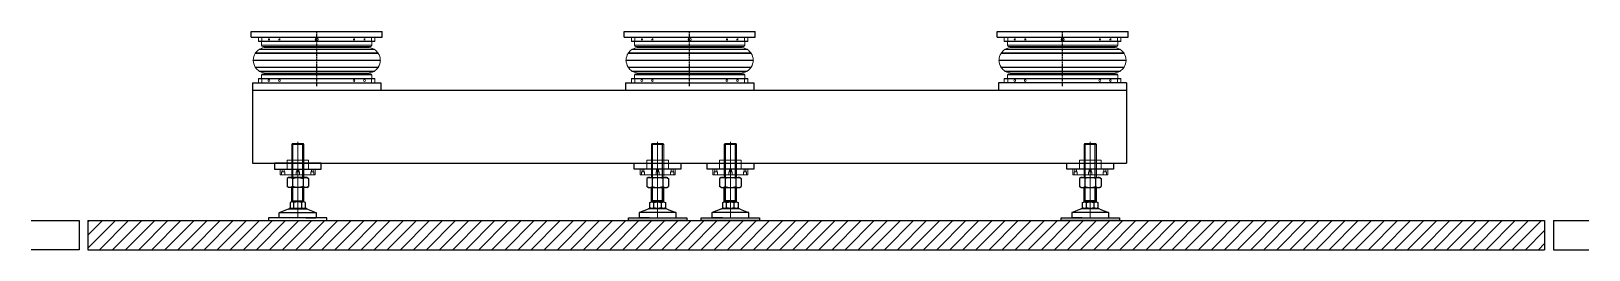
# Model space of a CAD drawing. Extents: x 500 to 100500, y -14500 to 21140.
# Drawn here: x 11039 to 16386, y -8668 to -7918 of the extents above; entities that cross this region are included whole.
import ezdxf

# ---------------------------------------------------------------- set-up
doc = ezdxf.new("R2010")
doc.units = 0
for name, pattern in [('CENTER', [10.16, 6.35, -1.27, 1.27, -1.27]), ('CENTERX2', [20.32, 12.7, -2.54, 2.54, -2.54]), ('HIDDEN', [1.905, 1.27, -0.635]), ('SLD-Solid', [0])]:
    doc.linetypes.add(name, pattern=pattern)
doc.layers.get('0').update_dxf_attribs({"linetype": 'CONTINUOUS'})
doc.layers.add('1', color=255, linetype='CONTINUOUS', lineweight=20)
doc.layers.add('MODEL', color=7, linetype='SLD-Solid', lineweight=15)
for name, color, linetype in [('CL', 1, 'CENTER'), ('D', 7, 'CONTINUOUS'), ('REF', 7, 'CONTINUOUS'), ('Sheet', 20, 'CONTINUOUS'), ('중심선', 1, 'CENTERX2')]:
    doc.layers.add(name, color=color, linetype=linetype)

# ---------------------------------------------------------------- blocks, each defined once
blk = doc.blocks.new('Kjfsjyjyjjy')
h = blk.add_hatch()
h.set_pattern_fill('ANSI31', color=2, scale=10)
h.set_pattern_definition([(45, (420232.34, 192757.13), (-22.4506403, 22.4506403), [])])
h.paths.add_polyline_path([(84475.6, -109240.9), (89475.6, -109240.9), (89475.6, -109340.9), (84475.6, -109340.9)])
at = {"color": 5}
for p, q in [((84280.8, -109240.9, -10.5), (84445.6, -109240.9, -10.5)), ((84445.6, -109240.9, -10.5), (84445.6, -109340.9, -10.5)), ((84475.6, -109240.9, -10.5), (89475.6, -109240.9, 22.9)), ((89505.6, -109240.9, 22.9), (89627.4, -109240.9, 22.9)), ((89505.6, -109240.9, 100.4), (89505.6, -109340.9, 100.4)), ((84445.6, -109340.9, -10.5), (84280.8, -109340.9, -10.5)), ((89505.6, -109340.9, 22.9), (89627.4, -109340.9, 22.9))]:
    blk.add_line(p, q, dxfattribs=at)
for p, q in [((84475.6, -109240.9, -10.5), (84475.6, -109340.9, -10.5)), ((89475.6, -109240.9, 100.4), (89475.6, -109340.9, 100.4))]:
    blk.add_line(p, q)
at = {"color": 2}
for p, q in [((84475.6, -109240.9, -10.5), (89475.6, -109240.9, 100.4)), ((84475.6, -109340.9, -10.5), (89475.6, -109340.9, 100.4))]:
    blk.add_line(p, q, dxfattribs=at)
blk = doc.blocks.new('K32A$C8c0431a7')
at = {"color": 1, "ltscale": 0.3}
for p, q in [((46.2, 171.9), (46.2, 287.9)), ((80.8, 171.9), (80.8, 287.9)), ((46.2, 91.9), (46.2, 137.9)), ((80.8, 91.9), (80.8, 137.9)), ((46.2, 91.9), (42.5, 87.9)), ((80.8, 91.9), (46.2, 91.9)), ((80.8, 91.9), (84.5, 87.9))]:
    blk.add_line(p, q, dxfattribs=at)
at = {"ltscale": 0.3}
for p, q in [((31.5, 171.9), (26.5, 169)), ((26.5, 169), (26.5, 140.7)), ((31.5, 171.9), (95.5, 171.9)), ((45, 169), (45, 140.7)), ((82, 169), (82, 140.7)), ((95.5, 171.9), (100.5, 169)), ((100.5, 169), (100.5, 140.7)), ((31.5, 137.9), (26.5, 140.7)), ((31.5, 137.9), (95.5, 137.9)), ((95.5, 137.9), (100.5, 140.7)), ((30.6, 63.6), (32.5, 63.9)), ((96.4, 63.6), (94.5, 63.9)), ((0, 50.5), (0, 35.9)), ((126.4, 51.9), (0.6, 51.9)), ((36, 33.9), (2, 33.9)), ((127, 35.9), (127, 50.5))]:
    blk.add_line(p, q, dxfattribs=at)
at = {"color": 2, "ltscale": 0.3}
for p, q in [((42.5, 87.9), (42.5, 137.9)), ((84.5, 87.9), (84.5, 137.9)), ((33.5, 63.9), (33.5, 65.9)), ((93.5, 63.9), (93.5, 65.9))]:
    blk.add_line(p, q, dxfattribs=at)
for p, q in [((30.6, 63.6), (1.3, 52.3)), ((94.5, 63.9), (32.5, 63.9)), ((33.5, 65.9), (93.5, 65.9)), ((50.2, 67.9), (50.2, 85.8)), ((76.8, 67.9), (76.8, 85.8)), ((96.4, 63.6), (125.7, 52.4)), ((36, 33.9), (125, 33.9))]:
    blk.add_line(p, q)
blk.add_lwpolyline([(50.2, 67.9, -0.309401), (36.9, 67.9), (36.9, 85.8, -0.309401), (50.2, 85.8, -0.154701), (76.8, 85.8, -0.309401), (90.1, 85.8), (90.1, 67.9, -0.309401), (76.8, 67.9, -0.154701), (50.2, 67.9)], format="xyb")
at = {"ltscale": 0.3}
for centre, radius, start, end in [((35.8, 155.5), 16.4, 55.6158, 115.6158), ((63.5, 110.7), 61.1, 72.412, 107.588), ((91.2, 155.5), 16.4, 64.3842, 124.3842), ((35.8, 154.2), 16.4, 244.3842, 304.3842), ((63.5, 199), 61.1, 252.412, 287.588), ((91.2, 154.2), 16.4, 235.6158, 295.6158), ((2, 50.5), 2, 111.5928, 180), ((2, 35.9), 2, 180, 270), ((125, 35.9), 2, 270, 0), ((125, 50.5), 2, 0, 69.6779)]:
    blk.add_arc(centre, radius, start, end, dxfattribs=at)
at = {"layer": '1', "color": 2, "ltscale": 0.3}
for p, q in [((42.5, 285.4), (45, 287.9)), ((42.5, 285.4), (63.5, 285.4)), ((42.5, 171.9), (42.5, 285.4)), ((63.5, 287.9), (45, 287.9)), ((63.5, 287.9), (82, 287.9)), ((84.5, 285.4), (63.5, 285.4)), ((84.5, 285.4), (82, 287.9)), ((84.5, 171.9), (84.5, 285.4))]:
    blk.add_line(p, q, dxfattribs=at)
at = {"layer": '1'}
for p, q in [((63.5, 293.7), (63.5, 33.5)), ((42.5, 87.9), (84.5, 87.9)), ((43.5, 87.9), (83.5, 87.9))]:
    blk.add_line(p, q, dxfattribs=at)
blk = doc.blocks.new('K32A$C2041f9cb')
at = {"color": 7, "linetype": 'Continuous', "lineweight": 15}
for p, q in [((55.4, 120), (35.4, 120)), ((35.4, 120), (35.4, 0)), ((55.4, 120), (55.4, 0)), ((35.4, 97), (5.4, 97)), ((5.4, 97), (5.4, 23)), ((5.4, 23), (35.4, 23)), ((35.4, 0), (55.4, 0))]:
    blk.add_line(p, q, dxfattribs=at)
at = {"color": 30, "linetype": 'HIDDEN', "lineweight": 0}
for p, q in [((45.4, 113.3), (35.4, 113.3)), ((45.4, 115.5), (45.4, 104.5)), ((55.4, 115.5), (45.4, 115.5)), ((35.4, 106.7), (45.4, 106.7)), ((45.4, 63.3), (35.4, 63.3)), ((35.4, 56.7), (45.4, 56.7)), ((45.4, 104.5), (55.4, 104.5)), ((45.4, 65.5), (45.4, 54.5)), ((55.4, 65.5), (45.4, 65.5)), ((45.4, 54.5), (55.4, 54.5)), ((45.4, 13.3), (35.4, 13.3)), ((35.4, 6.7), (45.4, 6.7)), ((45.4, 15.5), (45.4, 4.5)), ((55.4, 15.5), (45.4, 15.5)), ((45.4, 4.5), (55.4, 4.5))]:
    blk.add_line(p, q, dxfattribs=at)
at = {"layer": '중심선', "linetype": 'CENTERX2', "lineweight": 0}
blk.add_line((0, 60), (59.4, 60), dxfattribs=at)
blk = doc.blocks.new('K32A$C7b9668bb')
for points in [[(0, 240.8), (160, 240.8), (160, 220.8), (0, 220.8)], [(-20, 53.8), (180, 53.8), (180, 43.8), (-20, 43.8)]]:
    blk.add_lwpolyline(points, close=True)
blk.add_blockref('K32A$C8c0431a7', (16.5, 19.9))
at = {"rotation": 270}
blk.add_blockref('K32A$C2041f9cb', (20, 256.2), dxfattribs=at)
blk = doc.blocks.new('K32AFA')
blk.add_line((-4273.6, -20829.9, -4.5), (-4273.6, -20854.9, -4.5))
at = {"layer": 'REF'}
for p, q in [((-7273.6, -20829.9, -4.5), (-7273.6, -21104.9, -4.5)), ((-7273.6, -20829.9, -4.5), (-6833.6, -20829.9, -4.5)), ((-6833.6, -20829.9, -4.5), (-6833.6, -20854.9, -4.5)), ((-5993.6, -20829.9, 17.4), (-5553.6, -20829.9, 17.4)), ((-5993.6, -20829.9, 17.4), (-5993.6, -20854.9, 17.4)), ((-5553.6, -20829.9, 17.4), (-5553.6, -20854.9, 17.4)), ((-4273.6, -20829.9, -4.5), (-4713.6, -20829.9, -4.5)), ((-4713.6, -20829.9, -4.5), (-4713.6, -20854.9, -4.5)), ((-7273.6, -20854.9, -4.5), (-4273.6, -20854.9, -4.5)), ((-4273.6, -20854.9, -4.5), (-4273.6, -21104.9, -4.5)), ((-7273.6, -21104.9, -4.5), (-4273.6, -21104.9, -4.5))]:
    blk.add_line(p, q, dxfattribs=at)
blk = doc.blocks.new('K32A$Cb66be3d9')
at = {"layer": 'CL', "ltscale": 0.833333}
for p, q in [((52.1, 160.5), (57.4, 160.5)), ((54.8, 163.1), (54.8, 157.8)), ((88.1, 160.5), (93.4, 160.5)), ((90.8, 163.1), (90.8, 157.8)), ((344.1, 160.5), (349.4, 160.5)), ((346.8, 163.1), (346.8, 157.8)), ((380.1, 160.5), (385.4, 160.5)), ((382.8, 163.1), (382.8, 157.8))]:
    blk.add_line(p, q, dxfattribs=at)
at = {"layer": 'CL', "color": 1, "linetype": 'CENTERX2', "ltscale": 0.833333}
blk.add_line((218.8, 0), (218.8, 188.6), dxfattribs=at)
at = {"layer": 'MODEL'}
for p, q in [((19.8, 168), (18.8, 167)), ((18.8, 167), (18.8, 154)), ((30.8, 167), (18.8, 167)), ((30.8, 168), (19.8, 168)), ((30.8, 167), (30.8, 168)), ((406.8, 168), (30.8, 168)), ((30.8, 154), (30.8, 167)), ((30.8, 167), (406.8, 167)), ((406.8, 168), (406.8, 167)), ((417.8, 168), (406.8, 168)), ((406.8, 167), (406.8, 154)), ((418.8, 167), (406.8, 167)), ((418.8, 167), (417.8, 168)), ((417.8, 168), (418.8, 167)), ((417.8, 168), (417.8, 168)), ((418.8, 154), (418.8, 167)), ((418.8, 167), (418.8, 154)), ((418.8, 167), (418.8, 167)), ((7.5, 112.4), (430.1, 112.4)), ((429.6, 113.9), (8, 113.9)), ((30.8, 154), (18.8, 154)), ((19.8, 153), (18.8, 154)), ((30.8, 153), (19.8, 153)), ((20.9, 126), (416.7, 126)), ((416, 127.2), (21.6, 127.2)), ((29.3, 153), (29.3, 140.5)), ((29.3, 140.5), (156.1, 140.5)), ((406.8, 154), (30.8, 154)), ((30.8, 153), (30.8, 154)), ((406.8, 153), (30.8, 153)), ((44, 133), (393.6, 133)), ((392.8, 133.8), (44.8, 133.8)), ((156.1, 140.5), (408.3, 140.5)), ((418.8, 154), (406.8, 154)), ((406.8, 153), (406.8, 154)), ((417.8, 153), (406.8, 153)), ((408.3, 140.5), (408.3, 153)), ((417.8, 153), (418.8, 154)), ((418.8, 154), (417.8, 153)), ((417.8, 153), (417.8, 153)), ((418.8, 154), (418.8, 154)), ((436.8, 89.8), (0.8, 89.8)), ((0.8, 88.2), (436.8, 88.2)), ((430.1, 65.6), (7.5, 65.6)), ((8, 64.1), (429.6, 64.1)), ((19.8, 26), (18.8, 25)), ((18.8, 25), (30.8, 25)), ((18.8, 25), (18.8, 12)), ((18.8, 12), (30.8, 12)), ((18.8, 12), (19.8, 11)), ((19.8, 26), (30.8, 26)), ((19.8, 11), (30.8, 11)), ((416.7, 52), (20.9, 52)), ((21.6, 50.8), (416, 50.8)), ((29.3, 38.5), (29.3, 26)), ((408.3, 38.5), (29.3, 38.5)), ((30.8, 26), (406.8, 26)), ((30.8, 25), (30.8, 26)), ((30.8, 12), (30.8, 25)), ((30.8, 25), (406.8, 25)), ((406.8, 12), (30.8, 12)), ((30.8, 11), (30.8, 12)), ((30.8, 11), (406.8, 11)), ((393.6, 45), (44, 45)), ((44.8, 44.2), (392.8, 44.2)), ((406.8, 26), (406.8, 25)), ((406.8, 26), (417.8, 26)), ((406.8, 25), (418.8, 25)), ((406.8, 25), (406.8, 12)), ((406.8, 12), (418.8, 12)), ((406.8, 12), (406.8, 11)), ((406.8, 11), (417.8, 11)), ((408.3, 26), (408.3, 38.5)), ((417.8, 26), (418.8, 25)), ((417.8, 26), (418.8, 25)), ((417.8, 26), (417.8, 26)), ((417.8, 11), (418.8, 12)), ((418.8, 12), (417.8, 11)), ((417.8, 11), (417.8, 11)), ((418.8, 12), (418.8, 25)), ((418.8, 25), (418.8, 25)), ((418.8, 25), (418.8, 12)), ((418.8, 12), (418.8, 12))]:
    blk.add_line(p, q, dxfattribs=at)
at = {"layer": 'MODEL', "flags": 128}
for points in [[(418.8, 162.1), (418.8, 162), (418.8, 161.7), (418.8, 161.1), (418.8, 160.5), (418.8, 159.9), (418.8, 159.3), (418.8, 159), (418.8, 158.8), (418.8, 159), (418.8, 159.3), (418.8, 159.9), (418.8, 160.5), (418.8, 161.1), (418.8, 161.7), (418.8, 162), (418.8, 162.1)], [(418.8, 162.1), (418.8, 162), (418.8, 161.7), (418.8, 161.1), (418.8, 160.5), (418.8, 159.9), (418.8, 159.3), (418.8, 159), (418.8, 158.8), (418.8, 159), (418.8, 159.3), (418.8, 159.9), (418.8, 160.5), (418.8, 161.1), (418.8, 161.7), (418.8, 162), (418.8, 162.1)], [(418.8, 162.1), (418.8, 162), (418.8, 161.7), (418.8, 161.1), (418.8, 160.5), (418.8, 159.9), (418.8, 159.3), (418.8, 159), (418.8, 158.8), (418.8, 159), (418.8, 159.3), (418.8, 159.9), (418.8, 160.5), (418.8, 161.1), (418.8, 161.7), (418.8, 162), (418.8, 162.1)], [(418.8, 162.1), (418.8, 162), (418.8, 161.7), (418.8, 161.1), (418.8, 160.5), (418.8, 159.9), (418.8, 159.3), (418.8, 159), (418.8, 158.8), (418.8, 159), (418.8, 159.3), (418.8, 159.9), (418.8, 160.5), (418.8, 161.1), (418.8, 161.7), (418.8, 162), (418.8, 162.1)], [(418.8, 16.8), (418.8, 17), (418.8, 17.3), (418.8, 17.9), (418.8, 18.5), (418.8, 19.1), (418.8, 19.7), (418.8, 20), (418.8, 20.1), (418.8, 20), (418.8, 19.7), (418.8, 19.1), (418.8, 18.5), (418.8, 17.9), (418.8, 17.3), (418.8, 17), (418.8, 16.8)], [(418.8, 16.8), (418.8, 17), (418.8, 17.3), (418.8, 17.9), (418.8, 18.5), (418.8, 19.1), (418.8, 19.7), (418.8, 20), (418.8, 20.1), (418.8, 20), (418.8, 19.7), (418.8, 19.1), (418.8, 18.5), (418.8, 17.9), (418.8, 17.3), (418.8, 17), (418.8, 16.8)], [(418.8, 16.8), (418.8, 17), (418.8, 17.3), (418.8, 17.9), (418.8, 18.5), (418.8, 19.1), (418.8, 19.7), (418.8, 20), (418.8, 20.1), (418.8, 20), (418.8, 19.7), (418.8, 19.1), (418.8, 18.5), (418.8, 17.9), (418.8, 17.3), (418.8, 17), (418.8, 16.8)], [(418.8, 16.8), (418.8, 17), (418.8, 17.3), (418.8, 17.9), (418.8, 18.5), (418.8, 19.1), (418.8, 19.7), (418.8, 20), (418.8, 20.1), (418.8, 20), (418.8, 19.7), (418.8, 19.1), (418.8, 18.5), (418.8, 17.9), (418.8, 17.3), (418.8, 17), (418.8, 16.8)]]:
    blk.add_lwpolyline(points, dxfattribs=at)
at = {"layer": 'MODEL'}
for centre, radius in [((54.8, 160.5), 1.65), ((90.8, 160.5), 1.65), ((218.8, 160.5), 5), ((346.8, 160.5), 1.65), ((382.8, 160.5), 1.65), ((54.8, 19.5), 3), ((90.8, 19.5), 3), ((346.8, 19.5), 3), ((382.8, 19.5), 3)]:
    blk.add_circle(centre, radius, dxfattribs=at)
for centre, radius, start, end in [((54.8, 160.5), 1.65, 90, 270), ((90.8, 160.5), 1.65, 90, 270), ((218.8, 160.5), 5, 90, 270), ((346.8, 160.5), 1.65, 90, 270), ((382.8, 160.5), 1.65, 90, 270), ((44.8, 89), 44, 147.9051, 178.9582), ((8, 113.1), 0.8, 90, 237.3842), ((44.8, 89), 44, 122.8798, 145.8215), ((21.6, 126.4), 0.8, 90, 212.359), ((44.8, 89), 44, 91.0418, 119.8048), ((33.3, 140.5), 4, 180, 270), ((44.8, 133), 0.8, 90, 180.5209), ((50.8, 144.6), 11, 280.9425, 311.8534), ((386.8, 144.6), 11, 227.6546, 259.0575), ((392.8, 133), 0.8, 359.4791, 90), ((392.8, 89), 44, 60.1952, 88.9582), ((404.3, 140.5), 4, 270, 0), ((416, 126.4), 0.8, 327.641, 90), ((392.8, 89), 44, 34.1785, 57.1202), ((429.6, 113.1), 0.8, 302.6158, 90), ((392.8, 89), 44, 1.0418, 32.0949), ((0.8, 89), 0.8, 90, 270), ((44.8, 89), 44, 181.0418, 212.0949), ((8, 64.9), 0.8, 122.6158, 270), ((44.8, 89), 44, 214.1785, 237.1202), ((392.8, 89), 44, 302.8798, 325.8215), ((429.6, 64.9), 0.8, 270, 57.3842), ((392.8, 89), 44, 327.9051, 358.9582), ((436.8, 89), 0.8, 270, 90), ((21.6, 51.6), 0.8, 147.641, 270), ((44.8, 89), 44, 240.1952, 268.9582), ((33.3, 38.5), 4, 90, 180), ((44.8, 45), 0.8, 179.4791, 270), ((54.8, 19.5), 3, 90, 270), ((50.8, 33.4), 11, 57.1677, 79.0575), ((90.8, 19.5), 3, 90, 270), ((346.8, 19.5), 3, 90, 270), ((382.8, 19.5), 3, 90, 270), ((386.8, 33.4), 11, 100.9425, 123.3984), ((392.8, 45), 0.8, 270, 0.5209), ((392.8, 89), 44, 271.0418, 299.8048), ((404.3, 38.5), 4, 0, 90), ((416, 51.6), 0.8, 270, 32.359)]:
    blk.add_arc(centre, radius, start, end, dxfattribs=at)
for points, knots in [([(33.4, 136.5), (33.4, 136.5), (33.3, 136.5), (34.2, 136.5), (36, 136.5), (38.6, 136.5), (42, 136.5), (46.3, 136.5), (51.5, 136.5), (57.4, 136.5), (64.1, 136.5), (71.5, 136.5), (79.5, 136.5), (88.1, 136.5), (97.7, 136.5), (108.5, 136.5), (120.3, 136.5), (132.5, 136.5), (144.8, 136.5), (153.3, 136.5), (157.4, 136.5)], [0, 0, 0, 0, 0.032224, 0.086395, 0.141008, 0.196032, 0.251644, 0.30742, 0.363327, 0.419236, 0.475012, 0.530622, 0.585648, 0.640261, 0.69443, 0.758109, 0.820614, 0.88183, 0.941655, 1, 1, 1, 1]), ([(157.4, 136.5), (161.7, 136.5), (170.2, 136.5), (183.6, 136.5), (197.4, 136.5), (211.7, 136.5), (225.5, 136.5), (238.6, 136.5), (251, 136.5), (263.3, 136.5), (275.5, 136.5), (287.5, 136.5), (299.2, 136.5), (310.6, 136.5), (321.5, 136.5), (331.8, 136.5), (341.5, 136.5), (350.6, 136.5), (359.6, 136.5), (368.2, 136.5), (376.2, 136.5), (383.2, 136.5), (389.1, 136.5), (394, 136.5), (398, 136.5), (401.1, 136.5), (403.2, 136.5), (404.3, 136.5), (404.2, 136.5), (404.2, 136.5)], [0, 0, 0, 0, 0.037723, 0.076403, 0.115982, 0.156394, 0.197564, 0.232587, 0.267897, 0.303472, 0.339428, 0.375489, 0.411635, 0.447783, 0.483845, 0.519799, 0.555375, 0.590685, 0.625707, 0.666878, 0.70729, 0.746869, 0.785549, 0.823271, 0.860994, 0.899674, 0.939253, 0.979664, 1, 1, 1, 1]), ([(235.8, 42.5), (231.3, 42.5), (222.3, 42.5), (208.6, 42.5), (194.7, 42.5), (180.6, 42.5), (167.2, 42.5), (154.7, 42.5), (143.2, 42.5), (131.8, 42.5), (120.8, 42.5), (110.2, 42.5), (100.1, 42.5), (90.5, 42.5), (81.6, 42.5), (73.4, 42.5), (65.9, 42.5), (59.2, 42.5), (52.8, 42.5), (47.1, 42.5), (42.2, 42.5), (38.4, 42.5), (35.6, 42.5), (34, 42.5), (33.2, 42.5), (33.4, 42.5), (33.4, 42.5)], [0, 0, 0, 0, 0.043295, 0.087689, 0.133115, 0.179496, 0.226748, 0.266945, 0.30747, 0.348301, 0.389568, 0.430956, 0.472442, 0.513929, 0.555318, 0.596583, 0.637415, 0.677941, 0.718136, 0.765389, 0.811771, 0.857196, 0.901589, 0.944884, 0.988179, 1, 1, 1, 1]), ([(404.2, 42.5), (404.2, 42.5), (404.2, 42.5), (402.9, 42.5), (400.5, 42.5), (397.2, 42.5), (393, 42.5), (388.3, 42.5), (382.8, 42.5), (376.5, 42.5), (369.4, 42.5), (361.5, 42.5), (353, 42.5), (343.9, 42.5), (334.2, 42.5), (324.1, 42.5), (313.5, 42.5), (302, 42.5), (289.5, 42.5), (276.1, 42.5), (262.6, 42.5), (249.2, 42.5), (240.2, 42.5), (235.8, 42.5)], [0, 0, 0, 0, 0.036609, 0.087662, 0.139789, 0.192895, 0.238072, 0.283618, 0.329507, 0.375886, 0.422402, 0.469028, 0.515655, 0.562171, 0.608548, 0.654439, 0.699985, 0.745161, 0.798268, 0.850395, 0.901449, 0.951341, 1, 1, 1, 1])]:
    blk.add_open_spline(points, degree=3, knots=knots, dxfattribs=at)
blk = doc.blocks.new('K32A$Cdad771cd')
for p, q in [((-25, 0, 21.4), (-25, 20, 21.4)), ((-25, 20, 21.4), (425, 20, 21.4)), ((425, 0, 21.4), (425, 20, 21.4)), ((-25, 0, 21.4), (425, 0, 21.4))]:
    blk.add_line(p, q)
blk = doc.blocks.new('K32zxcvxkcvjk')
for name, p in [('K32A$Cdad771cd', (18112.1, -67841.4, -25.9)), ('K32A$Cb66be3d9', (18093.3, -68009.4, -4.5)), ('K32A$Cdad771cd', (19392.1, -67841.4, -36.4)), ('K32A$Cb66be3d9', (19373.3, -68009.4, 17.4)), ('K32A$Cdad771cd', (20672.1, -67841.4, -25.9)), ('K32A$Cb66be3d9', (20653.3, -68009.4, -4.5)), ('K32A$C7b9668bb', (19402.1, -68514.2, -4.5)), ('K32A$C7b9668bb', (19652.1, -68514.2, -4.5)), ('K32A$C7b9668bb', (20887.1, -68514.2, -4.5))]:
    blk.add_blockref(name, p)
at = {"xscale": -1}
blk.add_blockref('K32A$C7b9668bb', (18327.1, -68514.2, -15), dxfattribs=at)
at = {"layer": 'REF'}
blk.add_blockref('K32AFA', (25365.7, -47168.5), dxfattribs=at)
blk = doc.blocks.new('e5ykdfj56ej')
at = {"layer": 'Sheet', "linetype": 'Continuous'}
for p, q in [((500, 14350), (20500, 14350)), ((500, 500), (500, 14350)), ((20500, 14350), (20500, 500)), ((20500, 2000), (500, 2000)), ((20500, 500), (500, 500))]:
    blk.add_line(p, q, dxfattribs=at)

msp = doc.modelspace()

# ---------------------------------------------------------------- block references
for name, p in [('e5ykdfj56ej', (0, -15000)), ('Kjfsjyjyjjy', (-73241.81, 100672.91, 12.09))]:
    msp.add_blockref(name, p)
at = {"layer": 'D', "color": 3}
msp.add_blockref('K32zxcvxkcvjk', (-6292.93, 59902.35, 32.58), dxfattribs=at)

doc.saveas('drawing.dxf')
